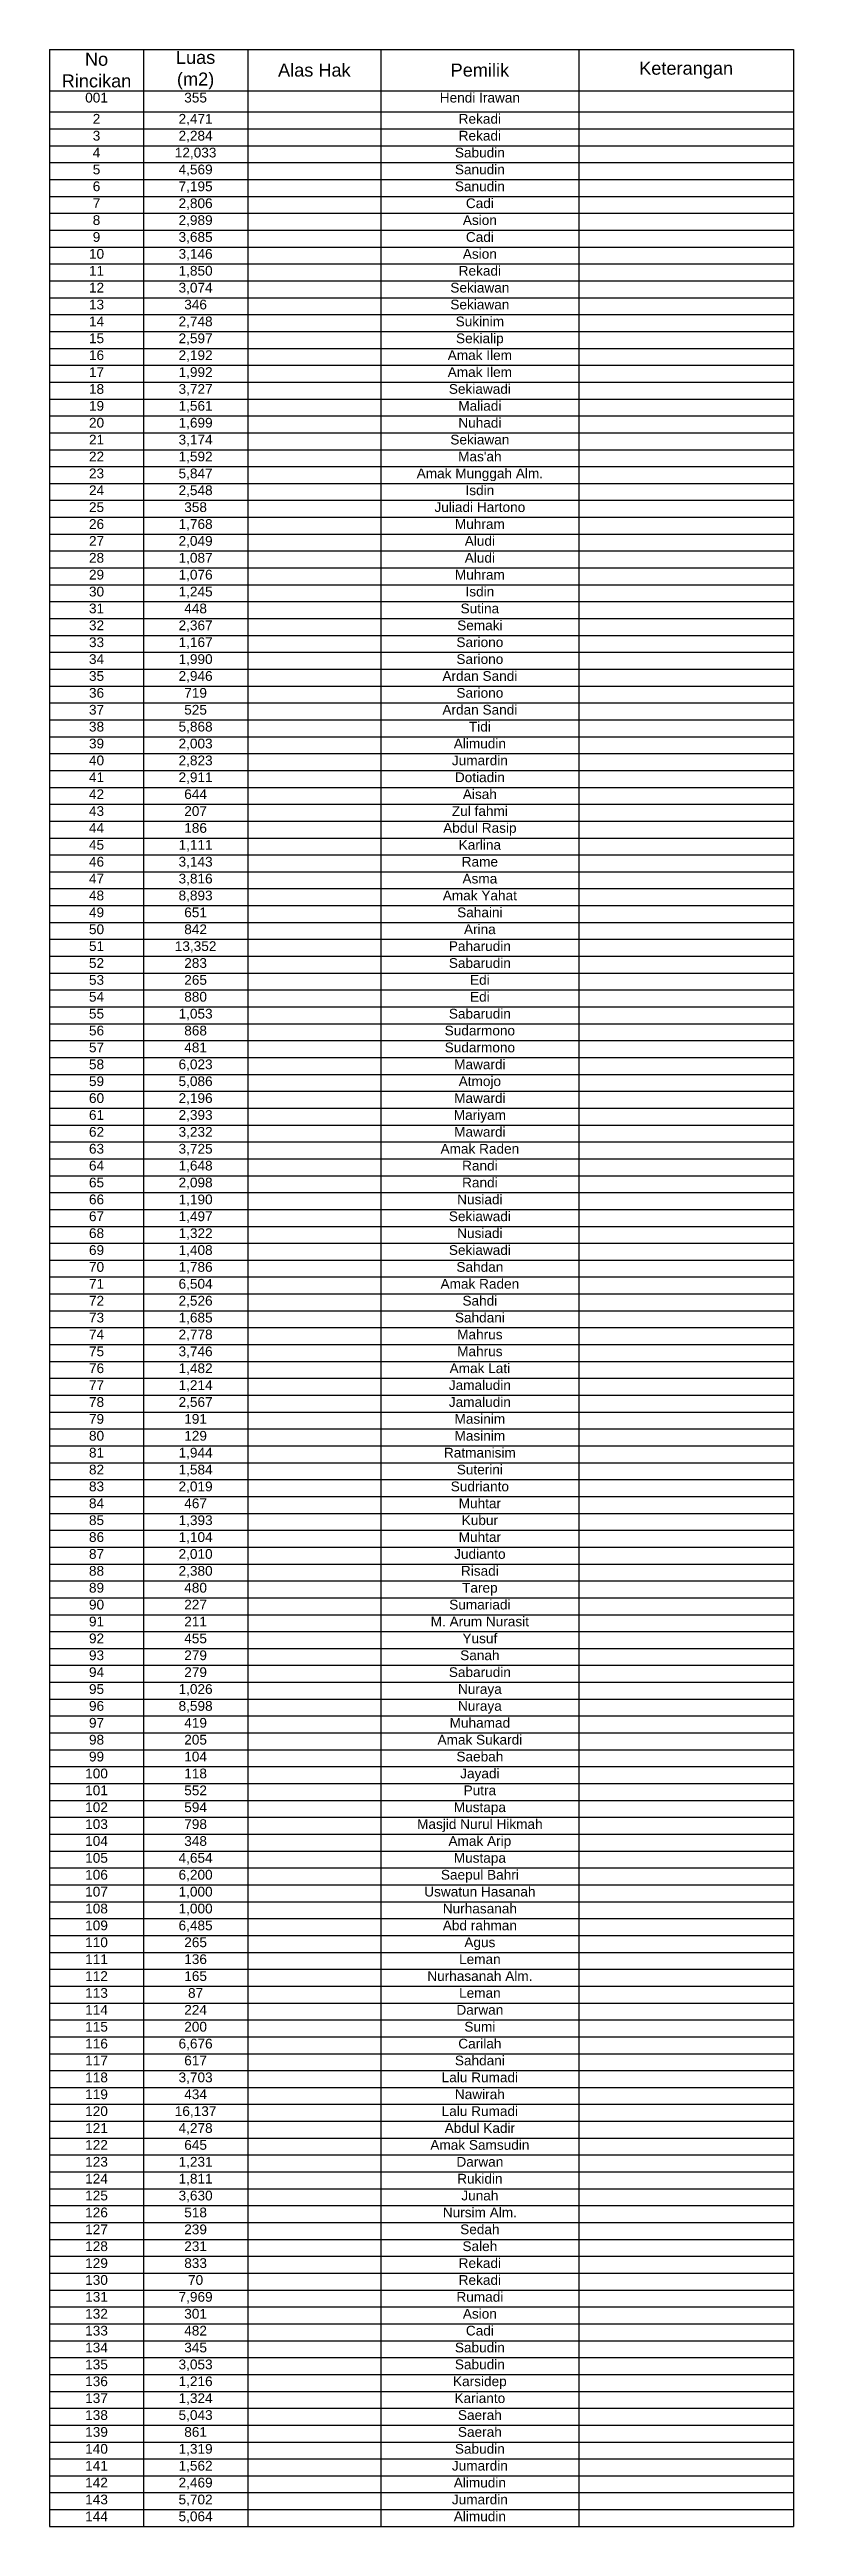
# Model space of a CAD drawing. Header units: metres. Extents: x 338938 to 356758, y 527808 to 538923.
# Drawn here: x 347966.7 to 348081.3, y 532593 to 532974.4 of the extents above; entities that cross this region are included whole.
import ezdxf

# ---------------------------------------------------------------- set-up
doc = ezdxf.new("R2010")
doc.units = ezdxf.units.M
doc.header["$MEASUREMENT"] = 0
doc.styles.get("Standard").update_dxf_attribs({"font": 'arial.ttf'})

# ---------------------------------------------------------------- blocks, each defined once
blk = doc.blocks.new('*T1')
at = {"color": 0, "linetype": 'ByBlock', "lineweight": -2, "transparency": 16777216}
for p, q in [((0, 0), (114.51, 0)), ((0, 0), (0, -381.42)), ((14.47, 0), (14.47, -381.42)), ((30.5, 0), (30.5, -381.42)), ((51.02, 0), (51.02, -381.42)), ((81.47, 0), (81.47, -381.42)), ((114.51, 0), (114.51, -381.42)), ((0, -6.36), (114.51, -6.36)), ((0, -9.62), (114.51, -9.62)), ((0, -12.22), (114.51, -12.22)), ((0, -14.82), (114.51, -14.82)), ((0, -17.42), (114.51, -17.42)), ((0, -20.02), (114.51, -20.02)), ((0, -22.62), (114.51, -22.62)), ((0, -25.22), (114.51, -25.22)), ((0, -27.82), (114.51, -27.82)), ((0, -30.42), (114.51, -30.42)), ((0, -33.02), (114.51, -33.02)), ((0, -35.62), (114.51, -35.62)), ((0, -38.22), (114.51, -38.22)), ((0, -40.82), (114.51, -40.82)), ((0, -43.42), (114.51, -43.42)), ((0, -46.02), (114.51, -46.02)), ((0, -48.62), (114.51, -48.62)), ((0, -51.22), (114.51, -51.22)), ((0, -53.82), (114.51, -53.82)), ((0, -56.42), (114.51, -56.42)), ((0, -59.02), (114.51, -59.02)), ((0, -61.62), (114.51, -61.62)), ((0, -64.22), (114.51, -64.22)), ((0, -66.82), (114.51, -66.82)), ((0, -69.42), (114.51, -69.42)), ((0, -72.02), (114.51, -72.02)), ((0, -74.62), (114.51, -74.62)), ((0, -77.22), (114.51, -77.22)), ((0, -79.82), (114.51, -79.82)), ((0, -82.42), (114.51, -82.42)), ((0, -85.02), (114.51, -85.02)), ((0, -87.62), (114.51, -87.62)), ((0, -90.22), (114.51, -90.22)), ((0, -92.82), (114.51, -92.82)), ((0, -95.42), (114.51, -95.42)), ((0, -98.02), (114.51, -98.02)), ((0, -100.62), (114.51, -100.62)), ((0, -103.22), (114.51, -103.22)), ((0, -105.82), (114.51, -105.82)), ((0, -108.42), (114.51, -108.42)), ((0, -111.02), (114.51, -111.02)), ((0, -113.62), (114.51, -113.62)), ((0, -116.22), (114.51, -116.22)), ((0, -118.82), (114.51, -118.82)), ((0, -121.42), (114.51, -121.42)), ((0, -124.02), (114.51, -124.02)), ((0, -126.62), (114.51, -126.62)), ((0, -129.22), (114.51, -129.22)), ((0, -131.82), (114.51, -131.82)), ((0, -134.42), (114.51, -134.42)), ((0, -137.02), (114.51, -137.02)), ((0, -139.62), (114.51, -139.62)), ((0, -142.22), (114.51, -142.22)), ((0, -144.82), (114.51, -144.82)), ((0, -147.42), (114.51, -147.42)), ((0, -150.02), (114.51, -150.02)), ((0, -152.62), (114.51, -152.62)), ((0, -155.22), (114.51, -155.22)), ((0, -157.82), (114.51, -157.82)), ((0, -160.42), (114.51, -160.42)), ((0, -163.02), (114.51, -163.02)), ((0, -165.62), (114.51, -165.62)), ((0, -168.22), (114.51, -168.22)), ((0, -170.82), (114.51, -170.82)), ((0, -173.42), (114.51, -173.42)), ((0, -176.02), (114.51, -176.02)), ((0, -178.62), (114.51, -178.62)), ((0, -181.22), (114.51, -181.22)), ((0, -183.82), (114.51, -183.82)), ((0, -186.42), (114.51, -186.42)), ((0, -189.02), (114.51, -189.02)), ((0, -191.62), (114.51, -191.62)), ((0, -194.22), (114.51, -194.22)), ((0, -196.82), (114.51, -196.82)), ((0, -199.42), (114.51, -199.42)), ((0, -202.02), (114.51, -202.02)), ((0, -204.62), (114.51, -204.62)), ((0, -207.22), (114.51, -207.22)), ((0, -209.82), (114.51, -209.82)), ((0, -212.42), (114.51, -212.42)), ((0, -215.02), (114.51, -215.02)), ((0, -217.62), (114.51, -217.62)), ((0, -220.22), (114.51, -220.22)), ((0, -222.82), (114.51, -222.82)), ((0, -225.42), (114.51, -225.42)), ((0, -228.02), (114.51, -228.02)), ((0, -230.62), (114.51, -230.62)), ((0, -233.22), (114.51, -233.22)), ((0, -235.82), (114.51, -235.82)), ((0, -238.42), (114.51, -238.42)), ((0, -241.02), (114.51, -241.02)), ((0, -243.62), (114.51, -243.62)), ((0, -246.22), (114.51, -246.22)), ((0, -248.82), (114.51, -248.82)), ((0, -251.42), (114.51, -251.42)), ((0, -254.02), (114.51, -254.02)), ((0, -256.62), (114.51, -256.62)), ((0, -259.22), (114.51, -259.22)), ((0, -261.82), (114.51, -261.82)), ((0, -264.42), (114.51, -264.42)), ((0, -267.02), (114.51, -267.02)), ((0, -269.62), (114.51, -269.62)), ((0, -272.22), (114.51, -272.22)), ((0, -274.82), (114.51, -274.82)), ((0, -277.42), (114.51, -277.42)), ((0, -280.02), (114.51, -280.02)), ((0, -282.62), (114.51, -282.62)), ((0, -285.22), (114.51, -285.22)), ((0, -287.82), (114.51, -287.82)), ((0, -290.42), (114.51, -290.42)), ((0, -293.02), (114.51, -293.02)), ((0, -295.62), (114.51, -295.62)), ((0, -298.22), (114.51, -298.22)), ((0, -300.82), (114.51, -300.82)), ((0, -303.42), (114.51, -303.42)), ((0, -306.02), (114.51, -306.02)), ((0, -308.62), (114.51, -308.62)), ((0, -311.22), (114.51, -311.22)), ((0, -313.82), (114.51, -313.82)), ((0, -316.42), (114.51, -316.42)), ((0, -319.02), (114.51, -319.02)), ((0, -321.62), (114.51, -321.62)), ((0, -324.22), (114.51, -324.22)), ((0, -326.82), (114.51, -326.82)), ((0, -329.42), (114.51, -329.42)), ((0, -332.02), (114.51, -332.02)), ((0, -334.62), (114.51, -334.62)), ((0, -337.22), (114.51, -337.22)), ((0, -339.82), (114.51, -339.82)), ((0, -342.42), (114.51, -342.42)), ((0, -345.02), (114.51, -345.02)), ((0, -347.62), (114.51, -347.62)), ((0, -350.22), (114.51, -350.22)), ((0, -352.82), (114.51, -352.82)), ((0, -355.42), (114.51, -355.42)), ((0, -358.02), (114.51, -358.02)), ((0, -360.62), (114.51, -360.62)), ((0, -363.22), (114.51, -363.22)), ((0, -365.82), (114.51, -365.82)), ((0, -368.42), (114.51, -368.42)), ((0, -371.02), (114.51, -371.02)), ((0, -373.62), (114.51, -373.62)), ((0, -376.22), (114.51, -376.22)), ((0, -378.82), (114.51, -378.82)), ((0, -381.42), (114.51, -381.42))]:
    blk.add_line(p, q, dxfattribs=at)
at = {"color": 0, "transparency": 16777216}
for s, insert, char_height, width, attachment_point in [('No Rincikan', (7.23, -3.18), 2, 14.0698, 5), ('Luas\\P(m2)', (22.48, -3.18), 2, 15.6295, 5), ('Alas Hak', (40.76, -3.18), 2, 20.1179, 5), ('Pemilik', (66.24, -3.18), 2, 30.0529, 5), ('Keterangan', (97.99, -3.18), 2, 32.6446, 5), ('001', (7.23, -6.66), 1.5, 13.8698, 2), ('355', (22.48, -6.66), 1.5, 15.4295, 2), ('Hendi Irawan', (66.24, -6.66), 1.5, 29.8529, 2), ('2', (7.23, -9.92), 1.5, 13.8698, 2), ('2,471', (22.48, -9.92), 1.5, 15.4295, 2), ('Rekadi', (66.24, -9.92), 1.5, 29.8529, 2), ('4', (7.23, -15.12), 1.5, 13.8698, 2), ('3', (7.23, -12.52), 1.5, 13.8698, 2), ('12,033', (22.48, -15.12), 1.5, 15.4295, 2), ('2,284', (22.48, -12.52), 1.5, 15.4295, 2), ('Sabudin', (66.24, -15.12), 1.5, 29.8529, 2), ('Rekadi', (66.24, -12.52), 1.5, 29.8529, 2), ('5', (7.23, -17.72), 1.5, 13.8698, 2), ('4,569', (22.48, -17.72), 1.5, 15.4295, 2), ('Sanudin', (66.24, -17.72), 1.5, 29.8529, 2), ('6', (7.23, -20.32), 1.5, 13.8698, 2), ('7,195', (22.48, -20.32), 1.5, 15.4295, 2), ('Sanudin', (66.24, -20.32), 1.5, 29.8529, 2), ('Cadi', (66.24, -22.92), 1.5, 29.8529, 2), ('8', (7.23, -25.52), 1.5, 13.8698, 2), ('7', (7.23, -22.92), 1.5, 13.8698, 2), ('2,806', (22.48, -22.92), 1.5, 15.4295, 2), ('2,989', (22.48, -25.52), 1.5, 15.4295, 2), ('Asion', (66.24, -25.52), 1.5, 29.8529, 2), ('9', (7.23, -28.12), 1.5, 13.8698, 2), ('3,685', (22.48, -28.12), 1.5, 15.4295, 2), ('Cadi', (66.24, -28.12), 1.5, 29.8529, 2), ('10', (7.23, -30.72), 1.5, 13.8698, 2), ('11', (7.23, -33.32), 1.5, 13.8698, 2), ('3,146', (22.48, -30.72), 1.5, 15.4295, 2), ('1,850', (22.48, -33.32), 1.5, 15.4295, 2), ('Rekadi', (66.24, -33.32), 1.5, 29.8529, 2), ('Asion', (66.24, -30.72), 1.5, 29.8529, 2), ('12', (7.23, -35.92), 1.5, 13.8698, 2), ('3,074', (22.48, -35.92), 1.5, 15.4295, 2), ('Sekiawan', (66.24, -35.92), 1.5, 29.8529, 2), ('13', (7.23, -38.52), 1.5, 13.8698, 2), ('14', (7.23, -41.12), 1.5, 13.8698, 2), ('2,748', (22.48, -41.12), 1.5, 15.4295, 2), ('346', (22.48, -38.52), 1.5, 15.4295, 2), ('Sekiawan', (66.24, -38.52), 1.5, 29.8529, 2), ('Sukinim', (66.24, -41.12), 1.5, 29.8529, 2), ('15', (7.23, -43.72), 1.5, 13.8698, 2), ('2,597', (22.48, -43.72), 1.5, 15.4295, 2), ('Sekialip', (66.24, -43.72), 1.5, 29.8529, 2), ('16', (7.23, -46.32), 1.5, 13.8698, 2), ('17', (7.23, -48.92), 1.5, 13.8698, 2), ('2,192', (22.48, -46.32), 1.5, 15.4295, 2), ('1,992', (22.48, -48.92), 1.5, 15.4295, 2), ('Amak Ilem', (66.24, -46.32), 1.5, 29.8529, 2), ('Amak Ilem', (66.24, -48.92), 1.5, 29.8529, 2), ('18', (7.23, -51.52), 1.5, 13.8698, 2), ('3,727', (22.48, -51.52), 1.5, 15.4295, 2), ('Sekiawadi', (66.24, -51.52), 1.5, 29.8529, 2), ('20', (7.23, -56.72), 1.5, 13.8698, 2), ('19', (7.23, -54.12), 1.5, 13.8698, 2), ('1,561', (22.48, -54.12), 1.5, 15.4295, 2), ('1,699', (22.48, -56.72), 1.5, 15.4295, 2), ('Maliadi', (66.24, -54.12), 1.5, 29.8529, 2), ('Nuhadi', (66.24, -56.72), 1.5, 29.8529, 2), ('21', (7.23, -59.32), 1.5, 13.8698, 2), ('3,174', (22.48, -59.32), 1.5, 15.4295, 2), ('Sekiawan', (66.24, -59.32), 1.5, 29.8529, 2), ('22', (7.23, -61.92), 1.5, 13.8698, 2), ('23', (7.23, -64.52), 1.5, 13.8698, 2), ('5,847', (22.48, -64.52), 1.5, 15.4295, 2), ('1,592', (22.48, -61.92), 1.5, 15.4295, 2), ('Amak Munggah Alm.', (66.24, -64.52), 1.5, 29.8529, 2), ("Mas'ah", (66.24, -61.92), 1.5, 29.8529, 2), ('24', (7.23, -67.12), 1.5, 13.8698, 2), ('2,548', (22.48, -67.12), 1.5, 15.4295, 2), ('Isdin', (66.24, -67.12), 1.5, 29.8529, 2), ('25', (7.23, -69.72), 1.5, 13.8698, 2), ('26', (7.23, -72.32), 1.5, 13.8698, 2), ('1,768', (22.48, -72.32), 1.5, 15.4295, 2), ('358', (22.48, -69.72), 1.5, 15.4295, 2), ('Juliadi Hartono', (66.24, -69.72), 1.5, 29.8529, 2), ('Muhram', (66.24, -72.32), 1.5, 29.8529, 2), ('27', (7.23, -74.92), 1.5, 13.8698, 2), ('2,049', (22.48, -74.92), 1.5, 15.4295, 2), ('Aludi', (66.24, -74.92), 1.5, 29.8529, 2), ('28', (7.23, -77.52), 1.5, 13.8698, 2), ('1,087', (22.48, -77.52), 1.5, 15.4295, 2), ('Muhram', (66.24, -80.12), 1.5, 29.8529, 2), ('Aludi', (66.24, -77.52), 1.5, 29.8529, 2), ('30', (7.23, -82.72), 1.5, 13.8698, 2), ('29', (7.23, -80.12), 1.5, 13.8698, 2), ('1,076', (22.48, -80.12), 1.5, 15.4295, 2), ('1,245', (22.48, -82.72), 1.5, 15.4295, 2), ('Isdin', (66.24, -82.72), 1.5, 29.8529, 2), ('31', (7.23, -85.32), 1.5, 13.8698, 2), ('448', (22.48, -85.32), 1.5, 15.4295, 2), ('Sutina', (66.24, -85.32), 1.5, 29.8529, 2), ('32', (7.23, -87.92), 1.5, 13.8698, 2), ('33', (7.23, -90.52), 1.5, 13.8698, 2), ('2,367', (22.48, -87.92), 1.5, 15.4295, 2), ('1,167', (22.48, -90.52), 1.5, 15.4295, 2), ('Sariono', (66.24, -90.52), 1.5, 29.8529, 2), ('Semaki', (66.24, -87.92), 1.5, 29.8529, 2), ('34', (7.23, -93.12), 1.5, 13.8698, 2), ('1,990', (22.48, -93.12), 1.5, 15.4295, 2), ('Sariono', (66.24, -93.12), 1.5, 29.8529, 2), ('35', (7.23, -95.72), 1.5, 13.8698, 2), ('36', (7.23, -98.32), 1.5, 13.8698, 2), ('2,946', (22.48, -95.72), 1.5, 15.4295, 2), ('719', (22.48, -98.32), 1.5, 15.4295, 2), ('Ardan Sandi', (66.24, -95.72), 1.5, 29.8529, 2), ('Sariono', (66.24, -98.32), 1.5, 29.8529, 2), ('37', (7.23, -100.92), 1.5, 13.8698, 2), ('525', (22.48, -100.92), 1.5, 15.4295, 2), ('Ardan Sandi', (66.24, -100.92), 1.5, 29.8529, 2), ('38', (7.23, -103.52), 1.5, 13.8698, 2), ('39', (7.23, -106.12), 1.5, 13.8698, 2), ('5,868', (22.48, -103.52), 1.5, 15.4295, 2), ('2,003', (22.48, -106.12), 1.5, 15.4295, 2), ('Alimudin', (66.24, -106.12), 1.5, 29.8529, 2), ('Tidi', (66.24, -103.52), 1.5, 29.8529, 2), ('40', (7.23, -108.72), 1.5, 13.8698, 2), ('2,823', (22.48, -108.72), 1.5, 15.4295, 2), ('Jumardin', (66.24, -108.72), 1.5, 29.8529, 2), ('41', (7.23, -111.32), 1.5, 13.8698, 2), ('42', (7.23, -113.92), 1.5, 13.8698, 2), ('2,911', (22.48, -111.32), 1.5, 15.4295, 2), ('644', (22.48, -113.92), 1.5, 15.4295, 2), ('Dotiadin', (66.24, -111.32), 1.5, 29.8529, 2), ('Aisah', (66.24, -113.92), 1.5, 29.8529, 2), ('43', (7.23, -116.52), 1.5, 13.8698, 2), ('207', (22.48, -116.52), 1.5, 15.4295, 2), ('Zul fahmi', (66.24, -116.52), 1.5, 29.8529, 2), ('44', (7.23, -119.12), 1.5, 13.8698, 2), ('45', (7.23, -121.72), 1.5, 13.8698, 2), ('1,111', (22.48, -121.72), 1.5, 15.4295, 2), ('186', (22.48, -119.12), 1.5, 15.4295, 2), ('Abdul Rasip', (66.24, -119.12), 1.5, 29.8529, 2), ('Karlina', (66.24, -121.72), 1.5, 29.8529, 2), ('46', (7.23, -124.32), 1.5, 13.8698, 2), ('3,143', (22.48, -124.32), 1.5, 15.4295, 2), ('Rame', (66.24, -124.32), 1.5, 29.8529, 2), ('47', (7.23, -126.92), 1.5, 13.8698, 2), ('48', (7.23, -129.52), 1.5, 13.8698, 2), ('3,816', (22.48, -126.92), 1.5, 15.4295, 2), ('8,893', (22.48, -129.52), 1.5, 15.4295, 2), ('Amak Yahat', (66.24, -129.52), 1.5, 29.8529, 2), ('Asma', (66.24, -126.92), 1.5, 29.8529, 2), ('49', (7.23, -132.12), 1.5, 13.8698, 2), ('651', (22.48, -132.12), 1.5, 15.4295, 2), ('Sahaini', (66.24, -132.12), 1.5, 29.8529, 2), ('50', (7.23, -134.72), 1.5, 13.8698, 2), ('13,352', (22.48, -137.32), 1.5, 15.4295, 2), ('842', (22.48, -134.72), 1.5, 15.4295, 2), ('Paharudin', (66.24, -137.32), 1.5, 29.8529, 2), ('Arina', (66.24, -134.72), 1.5, 29.8529, 2), ('51', (7.23, -137.32), 1.5, 13.8698, 2), ('52', (7.23, -139.92), 1.5, 13.8698, 2), ('283', (22.48, -139.92), 1.5, 15.4295, 2), ('Sabarudin', (66.24, -139.92), 1.5, 29.8529, 2), ('53', (7.23, -142.52), 1.5, 13.8698, 2), ('265', (22.48, -142.52), 1.5, 15.4295, 2), ('Edi', (66.24, -142.52), 1.5, 29.8529, 2), ('54', (7.23, -145.12), 1.5, 13.8698, 2), ('55', (7.23, -147.72), 1.5, 13.8698, 2), ('1,053', (22.48, -147.72), 1.5, 15.4295, 2), ('880', (22.48, -145.12), 1.5, 15.4295, 2), ('Sabarudin', (66.24, -147.72), 1.5, 29.8529, 2), ('Edi', (66.24, -145.12), 1.5, 29.8529, 2), ('56', (7.23, -150.32), 1.5, 13.8698, 2), ('868', (22.48, -150.32), 1.5, 15.4295, 2), ('Sudarmono', (66.24, -150.32), 1.5, 29.8529, 2), ('57', (7.23, -152.92), 1.5, 13.8698, 2), ('58', (7.23, -155.52), 1.5, 13.8698, 2), ('6,023', (22.48, -155.52), 1.5, 15.4295, 2), ('481', (22.48, -152.92), 1.5, 15.4295, 2), ('Sudarmono', (66.24, -152.92), 1.5, 29.8529, 2), ('Mawardi', (66.24, -155.52), 1.5, 29.8529, 2), ('59', (7.23, -158.12), 1.5, 13.8698, 2), ('5,086', (22.48, -158.12), 1.5, 15.4295, 2), ('Atmojo', (66.24, -158.12), 1.5, 29.8529, 2), ('60', (7.23, -160.72), 1.5, 13.8698, 2), ('61', (7.23, -163.32), 1.5, 13.8698, 2), ('2,196', (22.48, -160.72), 1.5, 15.4295, 2), ('2,393', (22.48, -163.32), 1.5, 15.4295, 2), ('Mariyam', (66.24, -163.32), 1.5, 29.8529, 2), ('Mawardi', (66.24, -160.72), 1.5, 29.8529, 2), ('62', (7.23, -165.92), 1.5, 13.8698, 2), ('3,232', (22.48, -165.92), 1.5, 15.4295, 2), ('Mawardi', (66.24, -165.92), 1.5, 29.8529, 2), ('63', (7.23, -168.52), 1.5, 13.8698, 2), ('64', (7.23, -171.12), 1.5, 13.8698, 2), ('3,725', (22.48, -168.52), 1.5, 15.4295, 2), ('1,648', (22.48, -171.12), 1.5, 15.4295, 2), ('Amak Raden', (66.24, -168.52), 1.5, 29.8529, 2), ('Randi', (66.24, -171.12), 1.5, 29.8529, 2), ('65', (7.23, -173.72), 1.5, 13.8698, 2), ('2,098', (22.48, -173.72), 1.5, 15.4295, 2), ('Randi', (66.24, -173.72), 1.5, 29.8529, 2), ('66', (7.23, -176.32), 1.5, 13.8698, 2), ('67', (7.23, -178.92), 1.5, 13.8698, 2), ('1,190', (22.48, -176.32), 1.5, 15.4295, 2), ('1,497', (22.48, -178.92), 1.5, 15.4295, 2), ('Sekiawadi', (66.24, -178.92), 1.5, 29.8529, 2), ('Nusiadi', (66.24, -176.32), 1.5, 29.8529, 2), ('68', (7.23, -181.52), 1.5, 13.8698, 2), ('1,322', (22.48, -181.52), 1.5, 15.4295, 2), ('Nusiadi', (66.24, -181.52), 1.5, 29.8529, 2), ('69', (7.23, -184.12), 1.5, 13.8698, 2), ('70', (7.23, -186.72), 1.5, 13.8698, 2), ('1,408', (22.48, -184.12), 1.5, 15.4295, 2), ('1,786', (22.48, -186.72), 1.5, 15.4295, 2), ('Sekiawadi', (66.24, -184.12), 1.5, 29.8529, 2), ('Sahdan', (66.24, -186.72), 1.5, 29.8529, 2), ('71', (7.23, -189.32), 1.5, 13.8698, 2), ('6,504', (22.48, -189.32), 1.5, 15.4295, 2), ('Amak Raden', (66.24, -189.32), 1.5, 29.8529, 2), ('72', (7.23, -191.92), 1.5, 13.8698, 2), ('73', (7.23, -194.52), 1.5, 13.8698, 2), ('2,526', (22.48, -191.92), 1.5, 15.4295, 2), ('1,685', (22.48, -194.52), 1.5, 15.4295, 2), ('Sahdani', (66.24, -194.52), 1.5, 29.8529, 2), ('Sahdi', (66.24, -191.92), 1.5, 29.8529, 2), ('74', (7.23, -197.12), 1.5, 13.8698, 2), ('2,778', (22.48, -197.12), 1.5, 15.4295, 2), ('Mahrus', (66.24, -197.12), 1.5, 29.8529, 2), ('75', (7.23, -199.72), 1.5, 13.8698, 2), ('3,746', (22.48, -199.72), 1.5, 15.4295, 2), ('Mahrus', (66.24, -199.72), 1.5, 29.8529, 2), ('76', (7.23, -202.32), 1.5, 13.8698, 2), ('77', (7.23, -204.92), 1.5, 13.8698, 2), ('1,482', (22.48, -202.32), 1.5, 15.4295, 2), ('1,214', (22.48, -204.92), 1.5, 15.4295, 2), ('Jamaludin', (66.24, -204.92), 1.5, 29.8529, 2), ('Amak Lati', (66.24, -202.32), 1.5, 29.8529, 2), ('78', (7.23, -207.52), 1.5, 13.8698, 2), ('2,567', (22.48, -207.52), 1.5, 15.4295, 2), ('Jamaludin', (66.24, -207.52), 1.5, 29.8529, 2), ('80', (7.23, -212.72), 1.5, 13.8698, 2), ('79', (7.23, -210.12), 1.5, 13.8698, 2), ('191', (22.48, -210.12), 1.5, 15.4295, 2), ('129', (22.48, -212.72), 1.5, 15.4295, 2), ('Masinim', (66.24, -210.12), 1.5, 29.8529, 2), ('Masinim', (66.24, -212.72), 1.5, 29.8529, 2), ('81', (7.23, -215.32), 1.5, 13.8698, 2), ('1,944', (22.48, -215.32), 1.5, 15.4295, 2), ('Ratmanisim', (66.24, -215.32), 1.5, 29.8529, 2), ('82', (7.23, -217.92), 1.5, 13.8698, 2), ('83', (7.23, -220.52), 1.5, 13.8698, 2), ('2,019', (22.48, -220.52), 1.5, 15.4295, 2), ('1,584', (22.48, -217.92), 1.5, 15.4295, 2), ('Sudrianto', (66.24, -220.52), 1.5, 29.8529, 2), ('Suterini', (66.24, -217.92), 1.5, 29.8529, 2), ('84', (7.23, -223.12), 1.5, 13.8698, 2), ('467', (22.48, -223.12), 1.5, 15.4295, 2), ('Muhtar', (66.24, -223.12), 1.5, 29.8529, 2), ('85', (7.23, -225.72), 1.5, 13.8698, 2), ('86', (7.23, -228.32), 1.5, 13.8698, 2), ('1,393', (22.48, -225.72), 1.5, 15.4295, 2), ('1,104', (22.48, -228.32), 1.5, 15.4295, 2), ('Muhtar', (66.24, -228.32), 1.5, 29.8529, 2), ('Kubur', (66.24, -225.72), 1.5, 29.8529, 2), ('87', (7.23, -230.92), 1.5, 13.8698, 2), ('2,010', (22.48, -230.92), 1.5, 15.4295, 2), ('Judianto', (66.24, -230.92), 1.5, 29.8529, 2), ('88', (7.23, -233.52), 1.5, 13.8698, 2), ('89', (7.23, -236.12), 1.5, 13.8698, 2), ('2,380', (22.48, -233.52), 1.5, 15.4295, 2), ('480', (22.48, -236.12), 1.5, 15.4295, 2), ('Risadi', (66.24, -233.52), 1.5, 29.8529, 2), ('Tarep', (66.24, -236.12), 1.5, 29.8529, 2), ('90', (7.23, -238.72), 1.5, 13.8698, 2), ('227', (22.48, -238.72), 1.5, 15.4295, 2), ('Sumariadi', (66.24, -238.72), 1.5, 29.8529, 2), ('91', (7.23, -241.32), 1.5, 13.8698, 2), ('92', (7.23, -243.92), 1.5, 13.8698, 2), ('455', (22.48, -243.92), 1.5, 15.4295, 2), ('211', (22.48, -241.32), 1.5, 15.4295, 2), ('M. Arum Nurasit', (66.24, -241.32), 1.5, 29.8529, 2), ('Yusuf', (66.24, -243.92), 1.5, 29.8529, 2), ('93', (7.23, -246.52), 1.5, 13.8698, 2), ('279', (22.48, -246.52), 1.5, 15.4295, 2), ('Sanah', (66.24, -246.52), 1.5, 29.8529, 2), ('94', (7.23, -249.12), 1.5, 13.8698, 2), ('95', (7.23, -251.72), 1.5, 13.8698, 2), ('1,026', (22.48, -251.72), 1.5, 15.4295, 2), ('279', (22.48, -249.12), 1.5, 15.4295, 2), ('Sabarudin', (66.24, -249.12), 1.5, 29.8529, 2), ('Nuraya', (66.24, -251.72), 1.5, 29.8529, 2), ('96', (7.23, -254.32), 1.5, 13.8698, 2), ('8,598', (22.48, -254.32), 1.5, 15.4295, 2), ('Nuraya', (66.24, -254.32), 1.5, 29.8529, 2), ('97', (7.23, -256.92), 1.5, 13.8698, 2), ('419', (22.48, -256.92), 1.5, 15.4295, 2), ('Muhamad', (66.24, -256.92), 1.5, 29.8529, 2), ('98', (7.23, -259.52), 1.5, 13.8698, 2), ('99', (7.23, -262.12), 1.5, 13.8698, 2), ('205', (22.48, -259.52), 1.5, 15.4295, 2), ('104', (22.48, -262.12), 1.5, 15.4295, 2), ('Amak Sukardi', (66.24, -259.52), 1.5, 29.8529, 2), ('Saebah', (66.24, -262.12), 1.5, 29.8529, 2), ('100', (7.23, -264.72), 1.5, 13.8698, 2), ('118', (22.48, -264.72), 1.5, 15.4295, 2), ('Jayadi', (66.24, -264.72), 1.5, 29.8529, 2), ('101', (7.23, -267.32), 1.5, 13.8698, 2), ('102', (7.23, -269.92), 1.5, 13.8698, 2), ('552', (22.48, -267.32), 1.5, 15.4295, 2), ('594', (22.48, -269.92), 1.5, 15.4295, 2), ('Mustapa', (66.24, -269.92), 1.5, 29.8529, 2), ('Putra', (66.24, -267.32), 1.5, 29.8529, 2), ('103', (7.23, -272.52), 1.5, 13.8698, 2), ('798', (22.48, -272.52), 1.5, 15.4295, 2), ('Masjid Nurul Hikmah', (66.24, -272.52), 1.5, 29.8529, 2), ('104', (7.23, -275.12), 1.5, 13.8698, 2), ('105', (7.23, -277.72), 1.5, 13.8698, 2), ('4,654', (22.48, -277.72), 1.5, 15.4295, 2), ('348', (22.48, -275.12), 1.5, 15.4295, 2), ('Amak Arip', (66.24, -275.12), 1.5, 29.8529, 2), ('Mustapa', (66.24, -277.72), 1.5, 29.8529, 2), ('106', (7.23, -280.32), 1.5, 13.8698, 2), ('6,200', (22.48, -280.32), 1.5, 15.4295, 2), ('Saepul Bahri', (66.24, -280.32), 1.5, 29.8529, 2), ('107', (7.23, -282.92), 1.5, 13.8698, 2), ('108', (7.23, -285.52), 1.5, 13.8698, 2), ('1,000', (22.48, -282.92), 1.5, 15.4295, 2), ('1,000', (22.48, -285.52), 1.5, 15.4295, 2), ('Uswatun Hasanah', (66.24, -282.92), 1.5, 29.8529, 2), ('Nurhasanah', (66.24, -285.52), 1.5, 29.8529, 2), ('109', (7.23, -288.12), 1.5, 13.8698, 2), ('6,485', (22.48, -288.12), 1.5, 15.4295, 2), ('Abd rahman', (66.24, -288.12), 1.5, 29.8529, 2), ('110', (7.23, -290.72), 1.5, 13.8698, 2), ('111', (7.23, -293.32), 1.5, 13.8698, 2), ('265', (22.48, -290.72), 1.5, 15.4295, 2), ('136', (22.48, -293.32), 1.5, 15.4295, 2), ('Leman', (66.24, -293.32), 1.5, 29.8529, 2), ('Agus', (66.24, -290.72), 1.5, 29.8529, 2), ('112', (7.23, -295.92), 1.5, 13.8698, 2), ('165', (22.48, -295.92), 1.5, 15.4295, 2), ('Nurhasanah Alm.', (66.24, -295.92), 1.5, 29.8529, 2), ('113', (7.23, -298.52), 1.5, 13.8698, 2), ('114', (7.23, -301.12), 1.5, 13.8698, 2), ('224', (22.48, -301.12), 1.5, 15.4295, 2), ('87', (22.48, -298.52), 1.5, 15.4295, 2), ('Darwan', (66.24, -301.12), 1.5, 29.8529, 2), ('Leman', (66.24, -298.52), 1.5, 29.8529, 2), ('115', (7.23, -303.72), 1.5, 13.8698, 2), ('200', (22.48, -303.72), 1.5, 15.4295, 2), ('Sumi', (66.24, -303.72), 1.5, 29.8529, 2), ('116', (7.23, -306.32), 1.5, 13.8698, 2), ('117', (7.23, -308.92), 1.5, 13.8698, 2), ('6,676', (22.48, -306.32), 1.5, 15.4295, 2), ('617', (22.48, -308.92), 1.5, 15.4295, 2), ('Sahdani', (66.24, -308.92), 1.5, 29.8529, 2), ('Carilah', (66.24, -306.32), 1.5, 29.8529, 2), ('118', (7.23, -311.52), 1.5, 13.8698, 2), ('3,703', (22.48, -311.52), 1.5, 15.4295, 2), ('Lalu Rumadi', (66.24, -311.52), 1.5, 29.8529, 2), ('119', (7.23, -314.12), 1.5, 13.8698, 2), ('434', (22.48, -314.12), 1.5, 15.4295, 2), ('Nawirah', (66.24, -314.12), 1.5, 29.8529, 2), ('120', (7.23, -316.72), 1.5, 13.8698, 2), ('121', (7.23, -319.32), 1.5, 13.8698, 2), ('16,137', (22.48, -316.72), 1.5, 15.4295, 2), ('4,278', (22.48, -319.32), 1.5, 15.4295, 2), ('Lalu Rumadi', (66.24, -316.72), 1.5, 29.8529, 2), ('Abdul Kadir ', (66.24, -319.32), 1.5, 29.8529, 2), ('122', (7.23, -321.92), 1.5, 13.8698, 2), ('645', (22.48, -321.92), 1.5, 15.4295, 2), ('Amak Samsudin', (66.24, -321.92), 1.5, 29.8529, 2), ('123', (7.23, -324.52), 1.5, 13.8698, 2), ('124', (7.23, -327.12), 1.5, 13.8698, 2), ('1,231', (22.48, -324.52), 1.5, 15.4295, 2), ('1,811', (22.48, -327.12), 1.5, 15.4295, 2), ('Darwan', (66.24, -324.52), 1.5, 29.8529, 2), ('Rukidin', (66.24, -327.12), 1.5, 29.8529, 2), ('125', (7.23, -329.72), 1.5, 13.8698, 2), ('3,630', (22.48, -329.72), 1.5, 15.4295, 2), ('Junah', (66.24, -329.72), 1.5, 29.8529, 2), ('126', (7.23, -332.32), 1.5, 13.8698, 2), ('127', (7.23, -334.92), 1.5, 13.8698, 2), ('518', (22.48, -332.32), 1.5, 15.4295, 2), ('239', (22.48, -334.92), 1.5, 15.4295, 2), ('Nursim Alm.', (66.24, -332.32), 1.5, 29.8529, 2), ('Sedah', (66.24, -334.92), 1.5, 29.8529, 2), ('128', (7.23, -337.52), 1.5, 13.8698, 2), ('231', (22.48, -337.52), 1.5, 15.4295, 2), ('Saleh ', (66.24, -337.52), 1.5, 29.8529, 2), ('129', (7.23, -340.12), 1.5, 13.8698, 2), ('130', (7.23, -342.72), 1.5, 13.8698, 2), ('833', (22.48, -340.12), 1.5, 15.4295, 2), ('70', (22.48, -342.72), 1.5, 15.4295, 2), ('Rekadi', (66.24, -340.12), 1.5, 29.8529, 2), ('Rekadi', (66.24, -342.72), 1.5, 29.8529, 2), ('131', (7.23, -345.32), 1.5, 13.8698, 2), ('7,969', (22.48, -345.32), 1.5, 15.4295, 2), ('Rumadi', (66.24, -345.32), 1.5, 29.8529, 2), ('132', (7.23, -347.92), 1.5, 13.8698, 2), ('133', (7.23, -350.52), 1.5, 13.8698, 2), ('482', (22.48, -350.52), 1.5, 15.4295, 2), ('301', (22.48, -347.92), 1.5, 15.4295, 2), ('Asion', (66.24, -347.92), 1.5, 29.8529, 2), ('Cadi', (66.24, -350.52), 1.5, 29.8529, 2), ('134', (7.23, -353.12), 1.5, 13.8698, 2), ('345', (22.48, -353.12), 1.5, 15.4295, 2), ('Sabudin', (66.24, -353.12), 1.5, 29.8529, 2), ('135', (7.23, -355.72), 1.5, 13.8698, 2), ('136', (7.23, -358.32), 1.5, 13.8698, 2), ('3,053', (22.48, -355.72), 1.5, 15.4295, 2), ('1,216', (22.48, -358.32), 1.5, 15.4295, 2), ('Karsidep', (66.24, -358.32), 1.5, 29.8529, 2), ('Sabudin', (66.24, -355.72), 1.5, 29.8529, 2), ('137', (7.23, -360.92), 1.5, 13.8698, 2), ('1,324', (22.48, -360.92), 1.5, 15.4295, 2), ('Karianto', (66.24, -360.92), 1.5, 29.8529, 2), ('138', (7.23, -363.52), 1.5, 13.8698, 2), ('139', (7.23, -366.12), 1.5, 13.8698, 2), ('5,043', (22.48, -363.52), 1.5, 15.4295, 2), ('861', (22.48, -366.12), 1.5, 15.4295, 2), ('Saerah', (66.24, -363.52), 1.5, 29.8529, 2), ('Saerah', (66.24, -366.12), 1.5, 29.8529, 2), ('140', (7.23, -368.72), 1.5, 13.8698, 2), ('1,319', (22.48, -368.72), 1.5, 15.4295, 2), ('Sabudin', (66.24, -368.72), 1.5, 29.8529, 2), ('141', (7.23, -371.32), 1.5, 13.8698, 2), ('1,562', (22.48, -371.32), 1.5, 15.4295, 2), ('Jumardin', (66.24, -371.32), 1.5, 29.8529, 2), ('142', (7.23, -373.92), 1.5, 13.8698, 2), ('143', (7.23, -376.52), 1.5, 13.8698, 2), ('5,702', (22.48, -376.52), 1.5, 15.4295, 2), ('2,469', (22.48, -373.92), 1.5, 15.4295, 2), ('Jumardin', (66.24, -376.52), 1.5, 29.8529, 2), ('Alimudin', (66.24, -373.92), 1.5, 29.8529, 2), ('144', (7.23, -379.12), 1.5, 13.8698, 2), ('5,064', (22.48, -379.12), 1.5, 15.4295, 2), ('Alimudin', (66.24, -379.12), 1.5, 29.8529, 2)]:
    blk.add_mtext(s, dxfattribs=dict(at, insert=insert, char_height=char_height, width=width, attachment_point=attachment_point))

msp = doc.modelspace()

# ---------------------------------------------------------------- block references
msp.add_blockref('*T1', (347966.74, 532974.41))

doc.saveas('drawing.dxf')
